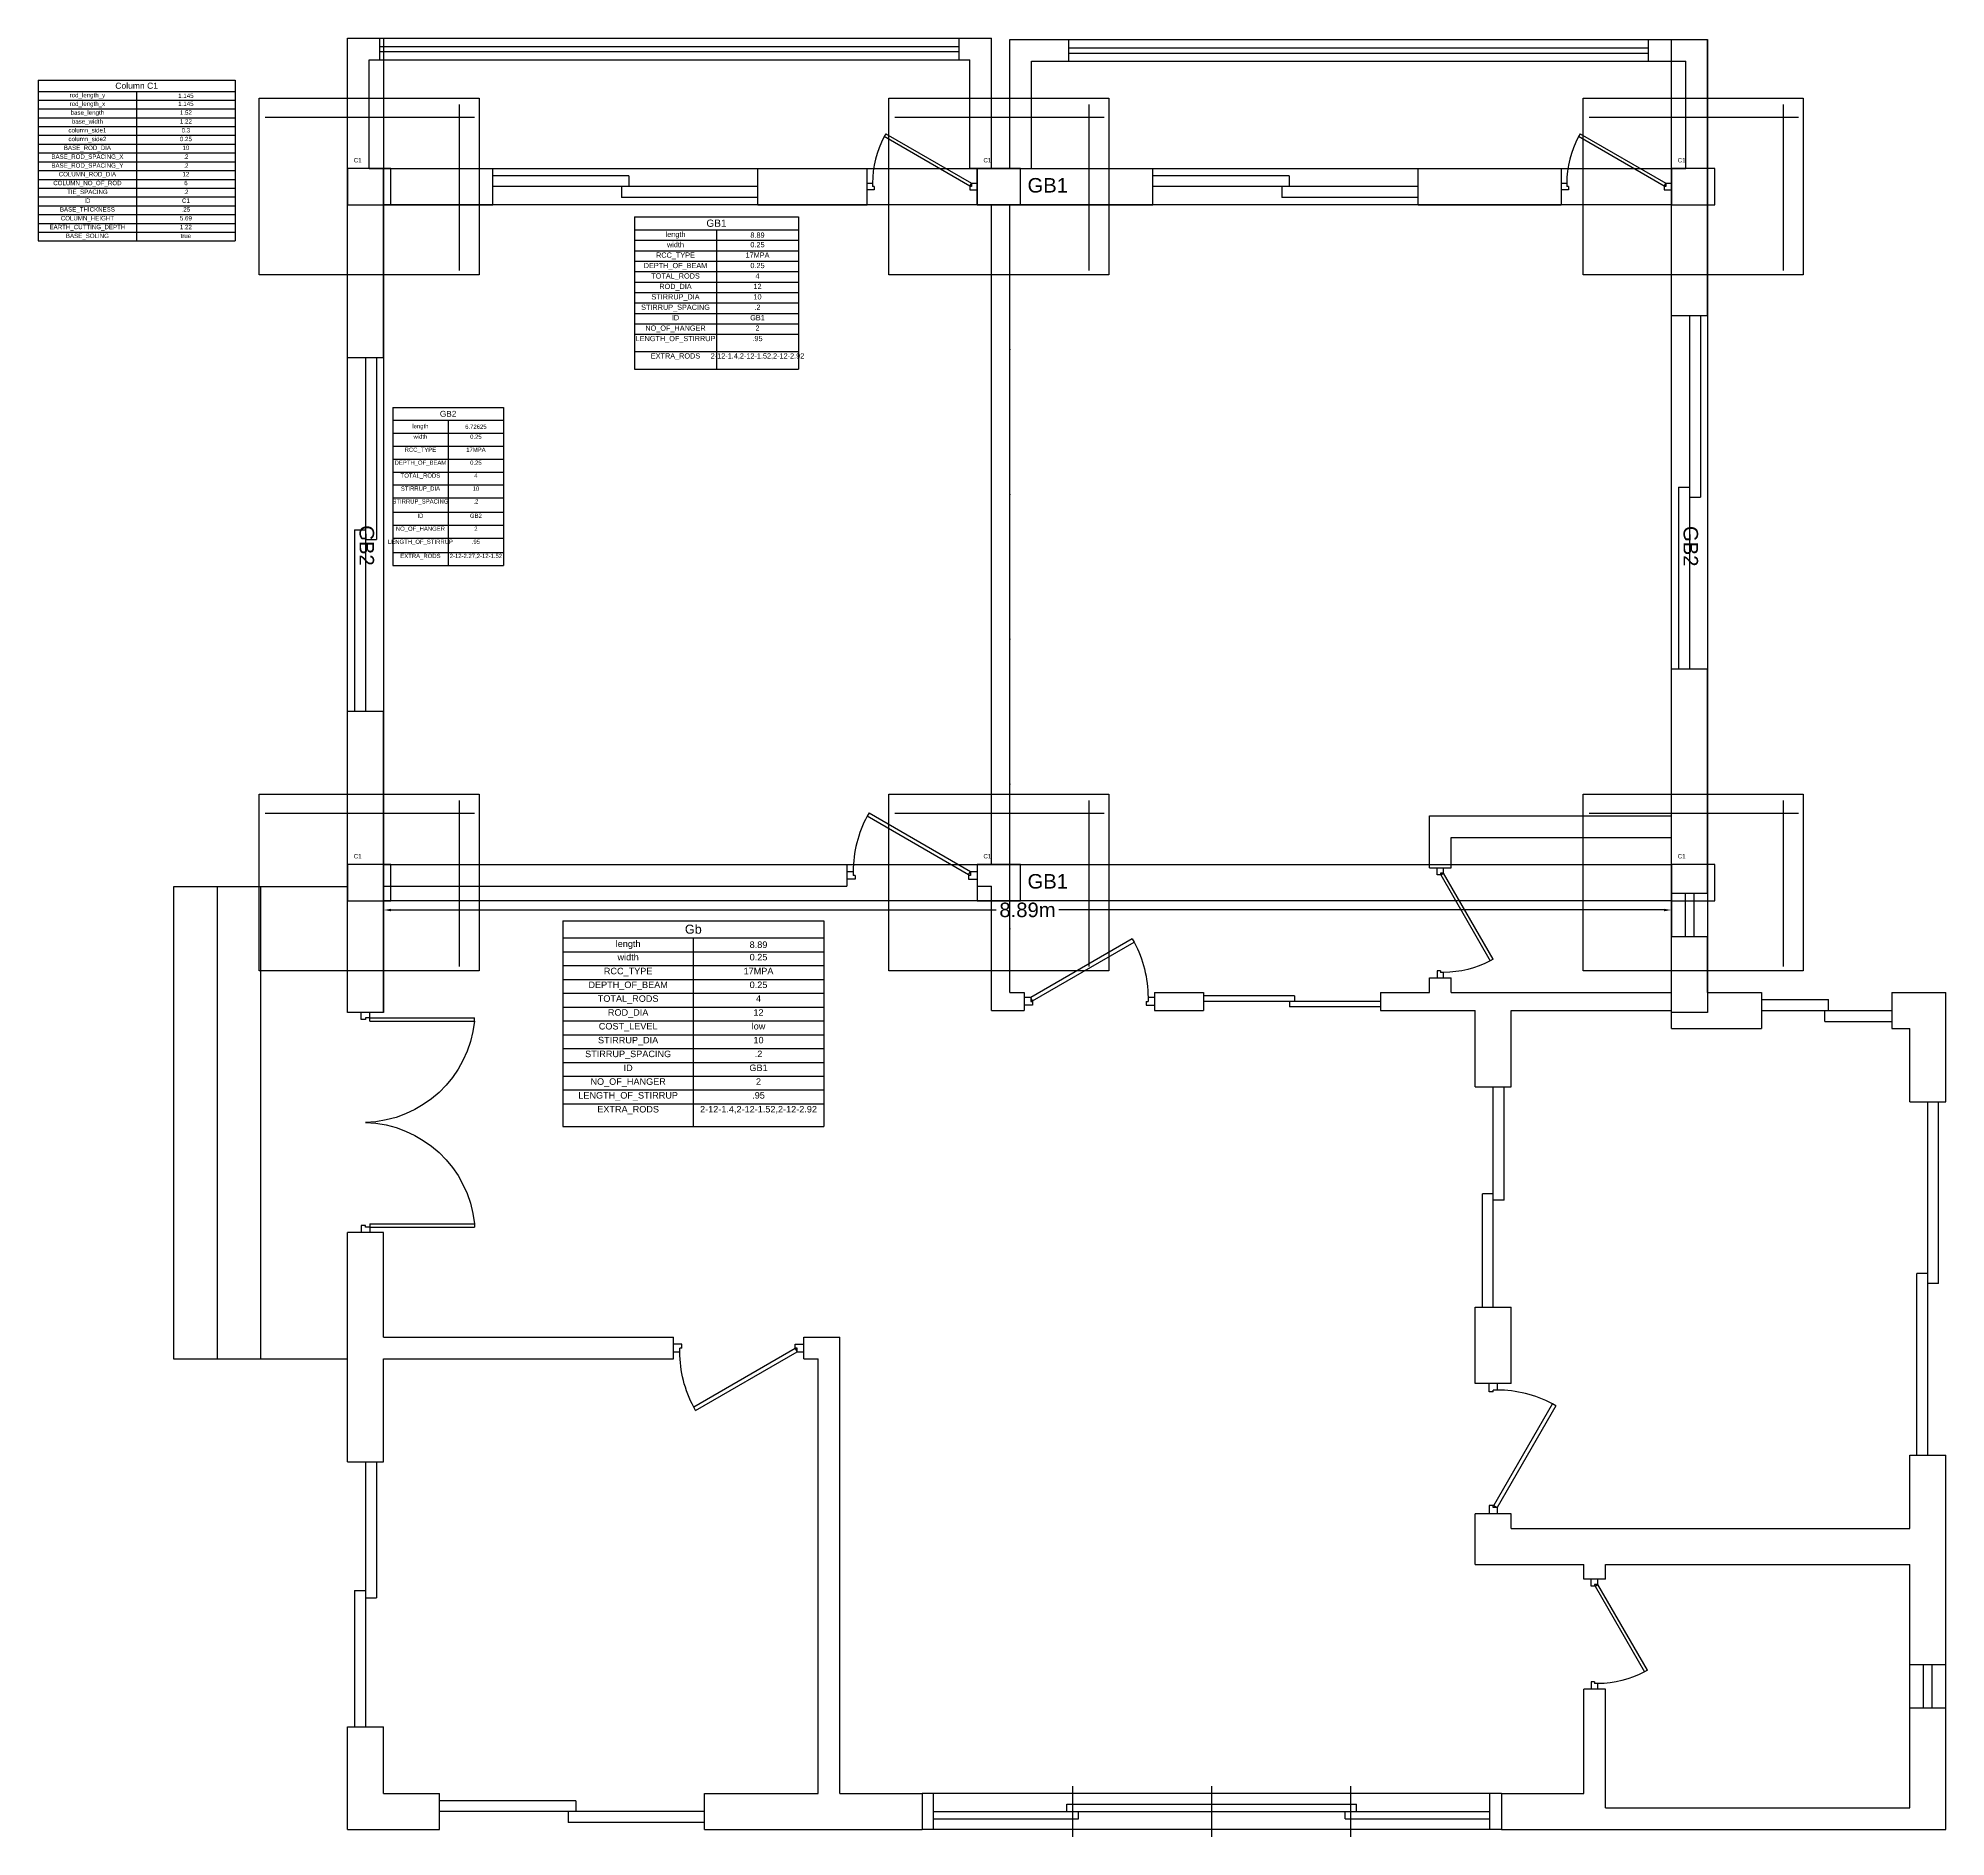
# Model space of a CAD drawing. Header units: metres. Extents: x 6200.1 to 6241.3, y 4213.1 to 4242.5.
# Drawn here: x 6228.13 to 6241.29, y 4213.07 to 4225.49 of the extents above; entities that cross this region are included whole.
import ezdxf

# ---------------------------------------------------------------- set-up
doc = ezdxf.new("R2010")
doc.units = ezdxf.units.M
doc.header["$MEASUREMENT"] = 0
doc.layers.add('WALL', color=7, linetype='Continuous')
doc.layers.add('WINDOW', color=240, linetype='Continuous')
doc.styles.get("Standard").update_dxf_attribs({"font": 'arial.ttf'})
doc.dimstyles.get("Standard").update_dxf_attribs({"dimtxt": 0.1, "dimasz": 0.05, "dimexe": 0.01, "dimexo": 0.0625, "dimgap": 0.03, "dimtad": 0, "dimtih": 1, "dimtoh": 1, "dimzin": 0, "dimdsep": 46, "dimtxsty": 'Standard', "dimcen": 0.03, "dimadec": 0, "dimazin": 0, "dimtfac": 1, "dimtofl": 0, "dimtmove": 0, "dimatfit": 3, "dimfxl": 1, "dimtolj": 1, "dimtzin": 0, "dimarcsym": 0})

# ---------------------------------------------------------------- blocks, each defined once
blk = doc.blocks.new('DR_D02')
for p, q in [((-0.46, 0.4948), (-0.475, 0.4948)), ((-0.475, 0.02), (-0.475, 0.4948)), ((-0.46, 0.02), (-0.46, 0.495)), ((0.46, 0.02), (0.46, 0.495)), ((0.46, 0.4948), (0.475, 0.4948)), ((0.475, 0.02), (0.475, 0.4948)), ((-0.46, 0.02), (-0.5, 0.02)), ((-0.5, 0.02), (-0.5, -0.02)), ((-0.475, 0.02), (-0.475, 0)), ((-0.475, 0), (-0.4675, 0)), ((-0.4675, 0), (-0.4675, -0.02)), ((0.46, 0.02), (0.5, 0.02)), ((0.4675, 0), (0.4675, -0.02)), ((0.475, 0), (0.4675, 0)), ((0.475, 0.02), (0.475, 0)), ((0.5, 0.02), (0.5, -0.02)), ((-0.4675, -0.02), (-0.5, -0.02)), ((0.4675, -0.02), (0.5, -0.02))]:
    blk.add_line(p, q)
for centre, start, end in [((-0.5121, -0.0149), 1.66187, 84.16767), ((0.5121, -0.0149), 95.83233, 178.33813)]:
    blk.add_arc(centre, 0.5123, start, end)
blk = doc.blocks.new('DR_CDR1')
for p, q in [((0.329, 0.48), (-0.45, 0.03)), ((-0.435, 0.004), (0.344, 0.454)), ((0.329, 0.48), (0.344, 0.454)), ((-0.45, 0.03), (-0.5, 0.03)), ((-0.435, 0.004), (-0.45, 0.03)), ((-0.45, 0.03), (-0.45, 0)), ((-0.45, 0), (-0.435, 0)), ((-0.435, 0), (-0.435, -0.03)), ((0.435, 0), (0.45, 0)), ((0.435, 0), (0.435, -0.03)), ((0.45, 0.03), (0.45, 0)), ((0.5, 0.03), (0.45, 0.03)), ((-0.435, -0.03), (-0.5, -0.03)), ((0.435, -0.03), (0.5, -0.03))]:
    blk.add_line(p, q)
blk.add_lwpolyline([(0.344, 0.454, -0.121959), (0.45, 0.03)], format="xyb")
blk = doc.blocks.new('WD_2TLP')
for p, q in [((-0.5, 0.3), (0.0141, 0.3)), ((0.0141, 0), (0.0141, 0.3)), ((-0.5, 0), (0.5, 0)), ((-0.0141, -0.3), (-0.0141, 0)), ((-0.0141, -0.3), (0.5, -0.3))]:
    blk.add_line(p, q)
blk = doc.blocks.new('WD_WIN4')
for p, q in [((-0.5, 0.5), (0.5, 0.5)), ((-0.5, 0.12), (0.5, 0.12)), ((-0.5, -0.12), (0.5, -0.12)), ((-0.5, -0.5), (0.5, -0.5))]:
    blk.add_line(p, q)
blk = doc.blocks.new('WD_00_X4')
for p, q in [((-0.24, 0.7), (-0.24, -0.7)), ((0, 0.7), (0, -0.7)), ((0.24, 0.7), (0.24, -0.7)), ((-0.5, 0.5), (0.5, 0.5)), ((-0.48, 0.5), (-0.48, -0.5)), ((0.48, 0.5), (0.48, -0.5)), ((-0.23, 0.2), (-0.48, 0.2)), ((-0.23, 0.2), (-0.23, 0)), ((0.48, 0.2), (0.23, 0.2)), ((0.23, 0.2), (0.23, 0)), ((0.48, 0), (-0.48, 0)), ((-0.25, 0), (-0.25, -0.2)), ((0.25, 0), (0.25, -0.2)), ((0.25, -0.2), (-0.25, -0.2)), ((-0.5, -0.5), (0.5, -0.5))]:
    blk.add_line(p, q)
blk = doc.blocks.new('*U75')
at = {"color": 240, "lineweight": 30, "true_color": 0xed1f24}
for p, q in [((-0.735, 0.61), (0.785, 0.61)), ((-0.735, -0.61), (-0.735, 0.61)), ((0.646, 0.566), (0.646, -0.579)), ((0.785, 0.61), (0.785, -0.61)), ((-0.692, 0.479), (0.753, 0.479)), ((0.175, 0.125), (-0.125, 0.125)), ((-0.125, 0.125), (-0.125, -0.125)), ((0.175, -0.125), (0.175, 0.125)), ((-0.125, -0.125), (0.175, -0.125)), ((0.785, -0.61), (-0.735, -0.61))]:
    blk.add_line(p, q, dxfattribs=at)
at = {"flags": 1}
for tag, p in [('BASE_ROD_DIA', (0.824, 0.59)), ('BASE_ROD_SPACING_X', (0.824, 0.481)), ('BASE_ROD_SPACING_Y', (0.824, 0.377)), ('BASE_THICKNESS', (0.824, 0.292)), ('COLUMN_ROD_DIA', (0.824, 0.211)), ('COLUMN_NO_OF_ROD', (0.824, 0.133)), ('TIE_SPACING', (0.824, 0.034)), ('COLUMN_HEIGHT', (0.824, -0.043)), ('COST_LEVEL', (0.824, -0.153)), ('EARTH_CUTTING_DEPTH', (0.824, -0.246)), ('BASE_CC_THICKNESS', (0.824, -0.349)), ('BASE_SOLING', (0.824, -0.455))]:
    blk.add_attdef(tag, p, '', height=0.05, dxfattribs=at)
blk.add_attdef('ID', (-0.081, 0.167), '', height=0.03)
blk = doc.blocks.new('*U85')
at = {"color": 5, "lineweight": 30}
for p, q in [((0, 0.25), (8.89, 0.25)), ((0, 0), (0, 0.25)), ((8.89, 0.25), (8.89, 0)), ((8.89, 0), (0, 0))]:
    blk.add_line(p, q, dxfattribs=at)
at = {"flags": 1}
for tag, p in [('RCC_TYPE', (0.444, 0.595)), ('TOTAL_RODS', (1.66, 0.595)), ('DEPTH_OF_BEAM', (0.444, 0.433)), ('ROD_DIA', (1.66, 0.433)), ('COST_LEVEL', (1.66, 0.109)), ('STIRRUP_DIA', (1.66, -0.068)), ('STIRRUP_SPACING', (1.66, -0.224)), ('LENGTH_OF_STIRRUP', (2.964, -0.224)), ('NO_OF_CRANKS', (1.66, -0.438)), ('EXTRA_LENGTH_FOR_CRANK', (1.66, -0.615)), ('NO_OF_EXT_TOP', (1.66, -0.823)), ('EXT_TOP_LENGTH', (1.66, -1.01)), ('NO_OF_EXT_BOTTOM', (1.66, -1.198)), ('EXT_BOTTOM_LENGTH', (1.66, -1.399)), ('NO_OF_HANGER', (1.66, -1.601)), ('EXTRA_RODS', (1.66, -1.762))]:
    blk.add_attdef(tag, p, '', height=0.0922, dxfattribs=at)
blk.add_attdef('ID', (4.445, 0.084), '', height=0.1)
blk = doc.blocks.new('*U86')
at = {"color": 5, "lineweight": 30}
for p, q in [((0, 0.25), (6.726, 0.25)), ((0, 0), (0, 0.25)), ((6.726, 0.25), (6.726, 0)), ((6.726, 0), (0, 0))]:
    blk.add_line(p, q, dxfattribs=at)
at = {"flags": 1}
for tag, p in [('RCC_TYPE', (0.444, 0.595)), ('TOTAL_RODS', (1.66, 0.595)), ('DEPTH_OF_BEAM', (0.444, 0.433)), ('ROD_DIA', (1.66, 0.433)), ('COST_LEVEL', (1.66, 0.109)), ('STIRRUP_DIA', (1.66, -0.068)), ('STIRRUP_SPACING', (1.66, -0.224)), ('LENGTH_OF_STIRRUP', (2.964, -0.224)), ('NO_OF_CRANKS', (1.66, -0.438)), ('EXTRA_LENGTH_FOR_CRANK', (1.66, -0.615)), ('NO_OF_EXT_TOP', (1.66, -0.823)), ('EXT_TOP_LENGTH', (1.66, -1.01)), ('NO_OF_EXT_BOTTOM', (1.66, -1.198)), ('EXT_BOTTOM_LENGTH', (1.66, -1.399)), ('NO_OF_HANGER', (1.66, -1.601)), ('EXTRA_RODS', (1.66, -1.762))]:
    blk.add_attdef(tag, p, '', height=0.0922, dxfattribs=at)
blk.add_attdef('ID', (3.363, 0.084), '', height=0.1)
blk = doc.blocks.new('*U76')
at = {"color": 5, "lineweight": 30}
for p, q in [((0, 0.25), (6.716, 0.25)), ((0, 0), (0, 0.25)), ((6.716, 0.25), (6.716, 0)), ((6.716, 0), (0, 0))]:
    blk.add_line(p, q, dxfattribs=at)
at = {"flags": 1}
for tag, p in [('RCC_TYPE', (0.444, 0.595)), ('TOTAL_RODS', (1.66, 0.595)), ('DEPTH_OF_BEAM', (0.444, 0.433)), ('ROD_DIA', (1.66, 0.433)), ('COST_LEVEL', (1.66, 0.109)), ('STIRRUP_DIA', (1.66, -0.068)), ('STIRRUP_SPACING', (1.66, -0.224)), ('LENGTH_OF_STIRRUP', (2.964, -0.224)), ('NO_OF_CRANKS', (1.66, -0.438)), ('EXTRA_LENGTH_FOR_CRANK', (1.66, -0.615)), ('NO_OF_EXT_TOP', (1.66, -0.823)), ('EXT_TOP_LENGTH', (1.66, -1.01)), ('NO_OF_EXT_BOTTOM', (1.66, -1.198)), ('EXT_BOTTOM_LENGTH', (1.66, -1.399)), ('NO_OF_HANGER', (1.66, -1.601)), ('EXTRA_RODS', (1.66, -1.762))]:
    blk.add_attdef(tag, p, '', height=0.0922, dxfattribs=at)
blk.add_attdef('ID', (3.358, 0.084), '', height=0.1)
blk = doc.blocks.new('*T87')
at = {"color": 0, "linetype": 'ByBlock', "lineweight": -2, "transparency": 16777216}
for p, q in [((0, 0), (1.132, 0)), ((0, 0), (0, -1.052)), ((1.132, 0), (1.132, -1.052)), ((0, -0.091), (1.132, -0.091)), ((0.566, -0.091), (0.566, -1.052)), ((0, -0.163), (1.132, -0.163)), ((0, -0.235), (1.132, -0.235)), ((0, -0.307), (1.132, -0.307)), ((0, -0.379), (1.132, -0.379)), ((0, -0.451), (1.132, -0.451)), ((0, -0.523), (1.132, -0.523)), ((0, -0.595), (1.132, -0.595)), ((0, -0.667), (1.132, -0.667)), ((0, -0.739), (1.132, -0.739)), ((0, -0.811), (1.132, -0.811)), ((0, -0.931), (1.132, -0.931)), ((0, -1.052), (1.132, -1.052))]:
    blk.add_line(p, q, dxfattribs=at)
at = {"color": 0, "transparency": 16777216}
for s, insert, char_height, width, attachment_point in [('length', (0.283, -0.127), 0.036, 0.5421, 5), ('GB1', (0.566, -0.045), 0.05, 1.1082, 5), ('8.89', (0.849, -0.127), 0.036, 0.5421, 5), ('RCC_TYPE', (0.283, -0.247), 0.036, 0.5421, 2), ('width', (0.283, -0.175), 0.036, 0.5421, 2), ('17MPA', (0.849, -0.247), 0.036, 0.5421, 2), ('0.25', (0.849, -0.175), 0.036, 0.5421, 2), ('DEPTH_OF_BEAM', (0.283, -0.319), 0.036, 0.5421, 2), ('TOTAL_RODS', (0.283, -0.391), 0.036, 0.5421, 2), ('0.25', (0.849, -0.319), 0.036, 0.5421, 2), ('4', (0.849, -0.391), 0.036, 0.5421, 2), ('ROD_DIA', (0.283, -0.463), 0.036, 0.5421, 2), ('12', (0.849, -0.463), 0.036, 0.5421, 2), ('STIRRUP_SPACING', (0.283, -0.607), 0.036, 0.5421, 2), ('STIRRUP_DIA', (0.283, -0.535), 0.036, 0.5421, 2), ('10', (0.849, -0.535), 0.036, 0.5421, 2), ('.2', (0.849, -0.607), 0.036, 0.5421, 2), ('NO_OF_HANGER', (0.283, -0.751), 0.036, 0.5421, 2), ('ID', (0.283, -0.679), 0.036, 0.5421, 2), ('GB1', (0.849, -0.679), 0.036, 0.5421, 2), ('2', (0.849, -0.751), 0.036, 0.5421, 2), ('LENGTH_OF_STIRRUP', (0.283, -0.823), 0.036, 0.5421, 2), ('.95', (0.849, -0.823), 0.036, 0.5421, 2), ('EXTRA_RODS', (0.283, -0.943), 0.036, 0.5421, 2), ('2-12-1.4,2-12-1.52,2-12-2.92', (0.849, -0.943), 0.036, 0.5421, 2)]:
    blk.add_mtext(s, dxfattribs=dict(at, insert=insert, char_height=char_height, width=width, attachment_point=attachment_point))
blk = doc.blocks.new('*T88')
at = {"color": 0, "linetype": 'ByBlock', "lineweight": -2, "transparency": 16777216}
for p, q in [((0, 0), (0.765, 0)), ((0, 0), (0, -1.091)), ((0.765, 0), (0.765, -1.091)), ((0, -0.089), (0.765, -0.089)), ((0.382, -0.089), (0.382, -1.091)), ((0, -0.179), (0.765, -0.179)), ((0, -0.268), (0.765, -0.268)), ((0, -0.357), (0.765, -0.357)), ((0, -0.447), (0.765, -0.447)), ((0, -0.536), (0.765, -0.536)), ((0, -0.625), (0.765, -0.625)), ((0, -0.724), (0.765, -0.724)), ((0, -0.814), (0.765, -0.814)), ((0, -0.903), (0.765, -0.903)), ((0, -1.002), (0.765, -1.002)), ((0, -1.091), (0.765, -1.091))]:
    blk.add_line(p, q, dxfattribs=at)
at = {"color": 0, "transparency": 16777216}
for s, insert, char_height, width, attachment_point in [('length', (0.191, -0.134), 0.0293, 0.36287, 5), ('GB2', (0.382, -0.045), 0.0407, 0.74527, 5), ('6.72625', (0.574, -0.134), 0.0293, 0.36287, 5), ('width', (0.191, -0.188), 0.0293, 0.36287, 2), ('0.25', (0.574, -0.188), 0.0293, 0.36287, 2), ('DEPTH_OF_BEAM', (0.191, -0.367), 0.0293, 0.36287, 2), ('RCC_TYPE', (0.191, -0.278), 0.0293, 0.36287, 2), ('17MPA', (0.574, -0.278), 0.0293, 0.36287, 2), ('0.25', (0.574, -0.367), 0.0293, 0.36287, 2), ('TOTAL_RODS', (0.191, -0.456), 0.0293, 0.36287, 2), ('4', (0.574, -0.456), 0.0293, 0.36287, 2), ('STIRRUP_SPACING', (0.191, -0.635), 0.0293, 0.36287, 2), ('STIRRUP_DIA', (0.191, -0.546), 0.0293, 0.36287, 2), ('10', (0.574, -0.546), 0.0293, 0.36287, 2), ('.2', (0.574, -0.635), 0.0293, 0.36287, 2), ('ID', (0.191, -0.734), 0.0293, 0.36287, 2), ('GB2', (0.574, -0.734), 0.0293, 0.36287, 2), ('LENGTH_OF_STIRRUP', (0.191, -0.913), 0.0293, 0.36287, 2), ('NO_OF_HANGER', (0.191, -0.823), 0.0293, 0.36287, 2), ('.95', (0.574, -0.913), 0.0293, 0.36287, 2), ('2', (0.574, -0.823), 0.0293, 0.36287, 2), ('EXTRA_RODS', (0.191, -1.011), 0.0293, 0.36287, 2), ('2-12-2.27,2-12-1.52', (0.574, -1.011), 0.0293, 0.36287, 2)]:
    blk.add_mtext(s, dxfattribs=dict(at, insert=insert, char_height=char_height, width=width, attachment_point=attachment_point))
blk = doc.blocks.new('*T89')
at = {"color": 0, "linetype": 'ByBlock', "lineweight": -2, "transparency": 16777216}
for p, q in [((0, 0), (1.36, 0)), ((0, 0), (0, -1.109)), ((1.36, 0), (1.36, -1.109)), ((0, -0.077), (1.36, -0.077)), ((0.68, -0.077), (0.68, -1.109)), ((0, -0.137), (1.36, -0.137)), ((0, -0.198), (1.36, -0.198)), ((0, -0.259), (1.36, -0.259)), ((0, -0.319), (1.36, -0.319)), ((0, -0.38), (1.36, -0.38)), ((0, -0.441), (1.36, -0.441)), ((0, -0.502), (1.36, -0.502)), ((0, -0.562), (1.36, -0.562)), ((0, -0.623), (1.36, -0.623)), ((0, -0.684), (1.36, -0.684)), ((0, -0.745), (1.36, -0.745)), ((0, -0.805), (1.36, -0.805)), ((0, -0.866), (1.36, -0.866)), ((0, -0.927), (1.36, -0.927)), ((0, -0.988), (1.36, -0.988)), ((0, -1.048), (1.36, -1.048)), ((0, -1.109), (1.36, -1.109))]:
    blk.add_line(p, q, dxfattribs=at)
at = {"color": 0, "transparency": 16777216}
for s, insert, char_height, width, attachment_point in [('rod_length_y', (0.34, -0.107), 0.03037, 0.65981, 5), ('Column C1', (0.68, -0.038), 0.0422, 1.33987, 5), ('1.145', (1.02, -0.107), 0.0304, 0.65981, 5), ('rod_length_x', (0.34, -0.147), 0.03037, 0.65981, 2), ('base_length', (0.34, -0.208), 0.03037, 0.65981, 2), ('1.145', (1.02, -0.147), 0.0304, 0.65981, 2), ('1.52', (1.02, -0.208), 0.0304, 0.65981, 2), ('column_side1', (0.34, -0.33), 0.03037, 0.65981, 2), ('column_side2', (0.34, -0.39), 0.03037, 0.65981, 2), ('base_width', (0.34, -0.269), 0.0304, 0.65981, 2), ('0.25', (1.02, -0.39), 0.0304, 0.65981, 2), ('1.22', (1.02, -0.269), 0.0304, 0.65981, 2), ('0.3', (1.02, -0.33), 0.0304, 0.65981, 2), ('BASE_ROD_SPACING_X', (0.34, -0.512), 0.03037, 0.65981, 2), ('BASE_ROD_DIA', (0.34, -0.451), 0.03037, 0.65981, 2), ('10', (1.02, -0.451), 0.0304, 0.65981, 2), ('.2', (1.02, -0.512), 0.0304, 0.65981, 2), ('BASE_ROD_SPACING_Y', (0.34, -0.573), 0.03037, 0.65981, 2), ('COLUMN_ROD_DIA', (0.34, -0.633), 0.03037, 0.65981, 2), ('12', (1.02, -0.633), 0.0304, 0.65981, 2), ('.2', (1.02, -0.573), 0.0304, 0.65981, 2), ('COLUMN_NO_OF_ROD', (0.34, -0.694), 0.03037, 0.65981, 2), ('TIE_SPACING', (0.34, -0.755), 0.03037, 0.65981, 2), ('.2', (1.02, -0.755), 0.0304, 0.65981, 2), ('6', (1.02, -0.694), 0.0304, 0.65981, 2), ('BASE_THICKNESS', (0.34, -0.876), 0.03037, 0.65981, 2), ('ID', (0.34, -0.816), 0.0304, 0.65981, 2), ('.25', (1.02, -0.876), 0.0304, 0.65981, 2), ('C1', (1.02, -0.816), 0.0304, 0.65981, 2), ('EARTH_CUTTING_DEPTH', (0.34, -0.998), 0.03037, 0.65981, 2), ('COLUMN_HEIGHT', (0.34, -0.937), 0.03037, 0.65981, 2), ('5.69', (1.02, -0.937), 0.0304, 0.65981, 2), ('1.22', (1.02, -0.998), 0.0304, 0.65981, 2), ('BASE_SOLING', (0.34, -1.059), 0.03037, 0.65981, 2), ('true', (1.02, -1.059), 0.0304, 0.65981, 2)]:
    blk.add_mtext(s, dxfattribs=dict(at, insert=insert, char_height=char_height, width=width, attachment_point=attachment_point))
blk = doc.blocks.new('*T92')
at = {"color": 0, "linetype": 'ByBlock', "lineweight": -2, "transparency": 16777216}
for p, q in [((0, 0), (1.801, 0)), ((0, 0), (0, -1.42)), ((1.801, 0), (1.801, -1.42)), ((0, -0.119), (1.801, -0.119)), ((0.9, -0.119), (0.9, -1.42)), ((0, -0.214), (1.801, -0.214)), ((0, -0.31), (1.801, -0.31)), ((0, -0.405), (1.801, -0.405)), ((0, -0.5), (1.801, -0.5)), ((0, -0.596), (1.801, -0.596)), ((0, -0.691), (1.801, -0.691)), ((0, -0.787), (1.801, -0.787)), ((0, -0.882), (1.801, -0.882)), ((0, -0.978), (1.801, -0.978)), ((0, -1.073), (1.801, -1.073)), ((0, -1.168), (1.801, -1.168)), ((0, -1.264), (1.801, -1.264)), ((0, -1.42), (1.801, -1.42))]:
    blk.add_line(p, q, dxfattribs=at)
at = {"color": 0, "transparency": 16777216}
for s, insert, char_height, width, attachment_point in [('Gb', (0.9, -0.059), 0.0625, 1.77066, 5), ('length', (0.45, -0.166), 0.045, 0.87033, 5), ('width', (0.45, -0.229), 0.045, 0.87033, 2), ('8.89', (1.35, -0.166), 0.045, 0.87033, 5), ('0.25', (1.35, -0.229), 0.045, 0.87033, 2), ('RCC_TYPE', (0.45, -0.325), 0.045, 0.87033, 2), ('17MPA', (1.35, -0.325), 0.045, 0.87033, 2), ('DEPTH_OF_BEAM', (0.45, -0.42), 0.045, 0.87033, 2), ('TOTAL_RODS', (0.45, -0.515), 0.045, 0.87033, 2), ('0.25', (1.35, -0.42), 0.045, 0.87033, 2), ('4', (1.35, -0.515), 0.045, 0.87033, 2), ('ROD_DIA', (0.45, -0.611), 0.045, 0.87033, 2), ('12', (1.35, -0.611), 0.045, 0.87033, 2), ('COST_LEVEL', (0.45, -0.706), 0.045, 0.87033, 2), ('low', (1.35, -0.706), 0.045, 0.87033, 2), ('STIRRUP_SPACING', (0.45, -0.897), 0.045, 0.87033, 2), ('STIRRUP_DIA', (0.45, -0.802), 0.045, 0.87033, 2), ('10', (1.35, -0.802), 0.045, 0.87033, 2), ('.2', (1.35, -0.897), 0.045, 0.87033, 2), ('ID', (0.45, -0.993), 0.045, 0.87033, 2), ('GB1', (1.35, -0.993), 0.045, 0.87033, 2), ('LENGTH_OF_STIRRUP', (0.45, -1.183), 0.045, 0.87033, 2), ('NO_OF_HANGER', (0.45, -1.088), 0.045, 0.87033, 2), ('.95', (1.35, -1.183), 0.045, 0.87033, 2), ('2', (1.35, -1.088), 0.045, 0.87033, 2), ('EXTRA_RODS', (0.45, -1.279), 0.045, 0.87033, 2), ('2-12-1.4,2-12-1.52,2-12-2.92', (1.35, -1.279), 0.045, 0.87033, 2)]:
    blk.add_mtext(s, dxfattribs=dict(at, insert=insert, char_height=char_height, width=width, attachment_point=attachment_point))
blk = doc.blocks.new('*D93')
at = {"color": 0, "lineweight": -2, "transparency": 16777216}
for p, q in [((6230.51, 4219.723), (6230.51, 4219.462)), ((6239.4, 4219.723), (6239.4, 4219.462)), ((6230.56, 4219.472), (6234.738, 4219.472)), ((6239.35, 4219.472), (6235.172, 4219.472))]:
    blk.add_line(p, q, dxfattribs=at)
at = {"color": 0, "transparency": 16777216}
for points in [[(6230.56, 4219.48), (6230.56, 4219.463), (6230.51, 4219.472)], [(6239.35, 4219.48), (6239.35, 4219.463), (6239.4, 4219.472)]]:
    blk.add_solid(points, dxfattribs=at)
at = {"layer": 'Defpoints', "color": 0, "transparency": 16777216}
for p in [(6230.51, 4219.786), (6239.4, 4219.786), (6239.4, 4219.472)]:
    blk.add_point(p, dxfattribs=at)
at = {"color": 0, "transparency": 16777216, "insert": (6234.955, 4219.472), "char_height": 0.1, "attachment_point": 5}
blk.add_mtext('\\A1;8.89m', dxfattribs=at)

msp = doc.modelspace()

# ---------------------------------------------------------------- linework, layer by layer
for p, q in [((6234.607, 4224.591), (6234.557, 4224.591)), ((6230.26, 4219.631), (6229.06, 4219.631)), ((6229.06, 4219.631), (6229.06, 4216.373)), ((6229.36, 4219.631), (6229.36, 4216.373)), ((6229.66, 4219.631), (6229.66, 4216.373)), ((6229.06, 4216.373), (6230.26, 4216.373))]:
    msp.add_line(p, q)
for p in [(6234.832, 4223.341), (6234.832, 4222.341), (6234.832, 4221.341), (6234.832, 4220.341), (6234.832, 4219.341)]:
    msp.add_point(p)
at = {"layer": 'WALL'}
for p, q in [((6230.26, 4223.283), (6230.26, 4225.491)), ((6230.26, 4225.491), (6230.41, 4225.491)), ((6230.26, 4225.491), (6230.483, 4225.491)), ((6230.483, 4225.341), (6230.483, 4225.491)), ((6234.483, 4225.491), (6234.707, 4225.491)), ((6234.483, 4225.341), (6234.483, 4225.491)), ((6234.707, 4224.591), (6234.707, 4225.491)), ((6234.832, 4225.481), (6235.241, 4225.481)), ((6234.832, 4225.331), (6234.832, 4225.481)), ((6234.832, 4224.591), (6234.832, 4225.481)), ((6235.241, 4225.331), (6235.241, 4225.481)), ((6239.241, 4225.481), (6239.65, 4225.481)), ((6239.241, 4225.331), (6239.241, 4225.481)), ((6239.65, 4223.577), (6239.65, 4225.481)), ((6230.41, 4224.591), (6230.41, 4225.341)), ((6230.41, 4225.341), (6230.483, 4225.341)), ((6234.483, 4225.341), (6234.557, 4225.341)), ((6234.557, 4224.591), (6234.557, 4225.341)), ((6234.982, 4224.591), (6234.982, 4225.331)), ((6234.982, 4225.331), (6235.241, 4225.331)), ((6239.241, 4225.331), (6239.5, 4225.331)), ((6239.5, 4224.591), (6239.5, 4225.331)), ((6230.41, 4224.591), (6231.263, 4224.591)), ((6231.263, 4224.341), (6231.263, 4224.591)), ((6233.093, 4224.591), (6233.847, 4224.591)), ((6233.093, 4224.341), (6233.093, 4224.591)), ((6233.847, 4224.341), (6233.847, 4224.591)), ((6234.607, 4224.341), (6234.607, 4224.591)), ((6234.707, 4224.591), (6234.832, 4224.591)), ((6234.982, 4224.591), (6235.821, 4224.591)), ((6235.821, 4224.341), (6235.821, 4224.591)), ((6237.651, 4224.591), (6238.64, 4224.591)), ((6237.651, 4224.341), (6237.651, 4224.591)), ((6238.64, 4224.591), (6238.64, 4224.341)), ((6239.4, 4224.591), (6239.5, 4224.591)), ((6239.4, 4223.577), (6239.4, 4224.591)), ((6230.51, 4224.341), (6231.263, 4224.341)), ((6230.51, 4223.283), (6230.51, 4224.341)), ((6233.093, 4224.341), (6233.847, 4224.341)), ((6234.607, 4224.341), (6234.707, 4224.341)), ((6234.707, 4219.786), (6234.707, 4224.341)), ((6234.832, 4224.341), (6235.821, 4224.341)), ((6234.832, 4218.903), (6234.832, 4224.341)), ((6237.651, 4224.341), (6238.64, 4224.341)), ((6239.4, 4223.577), (6239.65, 4223.577)), ((6230.51, 4223.283), (6230.26, 4223.283)), ((6239.4, 4220.123), (6239.4, 4221.137)), ((6239.4, 4221.137), (6239.65, 4221.137)), ((6239.65, 4219.588), (6239.65, 4221.137)), ((6230.26, 4218.765), (6230.26, 4220.843)), ((6230.51, 4220.843), (6230.26, 4220.843)), ((6230.51, 4219.786), (6230.51, 4220.843)), ((6237.73, 4220.123), (6239.4, 4220.123)), ((6237.73, 4219.763), (6237.73, 4220.123)), ((6237.88, 4219.763), (6237.88, 4219.973)), ((6237.88, 4219.973), (6239.4, 4219.973)), ((6239.4, 4219.588), (6239.4, 4219.973)), ((6230.51, 4219.786), (6233.707, 4219.786)), ((6233.707, 4219.786), (6233.707, 4219.636)), ((6234.607, 4219.786), (6234.707, 4219.786)), ((6234.607, 4219.786), (6234.607, 4219.636)), ((6237.73, 4219.763), (6237.88, 4219.763)), ((6230.51, 4219.636), (6233.707, 4219.636)), ((6230.51, 4218.765), (6230.51, 4219.636)), ((6234.607, 4219.636), (6234.707, 4219.636)), ((6234.707, 4218.778), (6234.707, 4219.636)), ((6239.4, 4219.588), (6239.65, 4219.588)), ((6239.4, 4219.288), (6239.65, 4219.288)), ((6239.4, 4218.903), (6239.4, 4219.288)), ((6239.65, 4218.903), (6239.65, 4219.288)), ((6237.73, 4219.003), (6237.88, 4219.003)), ((6237.73, 4218.903), (6237.73, 4219.003)), ((6237.88, 4218.903), (6237.88, 4219.003)), ((6234.832, 4218.903), (6234.932, 4218.903)), ((6234.932, 4218.903), (6234.932, 4218.778)), ((6235.832, 4218.903), (6236.171, 4218.903)), ((6235.832, 4218.903), (6235.832, 4218.778)), ((6236.171, 4218.903), (6236.171, 4218.778)), ((6237.391, 4218.903), (6237.391, 4218.778)), ((6237.391, 4218.903), (6237.73, 4218.903)), ((6237.88, 4218.903), (6239.4, 4218.903)), ((6239.65, 4218.903), (6240.022, 4218.903)), ((6240.022, 4218.903), (6240.022, 4218.653)), ((6240.922, 4218.903), (6241.295, 4218.903)), ((6240.922, 4218.903), (6240.922, 4218.653)), ((6241.295, 4218.148), (6241.295, 4218.903)), ((6230.51, 4218.765), (6230.26, 4218.765)), ((6234.707, 4218.778), (6234.932, 4218.778)), ((6235.832, 4218.778), (6236.171, 4218.778)), ((6237.391, 4218.778), (6238.045, 4218.778)), ((6238.045, 4218.251), (6238.045, 4218.778)), ((6238.295, 4218.778), (6239.4, 4218.778)), ((6238.295, 4218.251), (6238.295, 4218.778)), ((6239.4, 4218.653), (6239.4, 4218.778)), ((6239.4, 4218.653), (6240.022, 4218.653)), ((6240.922, 4218.653), (6241.045, 4218.653)), ((6241.045, 4218.148), (6241.045, 4218.653)), ((6238.045, 4218.251), (6238.295, 4218.251)), ((6241.045, 4218.148), (6241.295, 4218.148)), ((6230.26, 4215.663), (6230.26, 4217.245)), ((6230.51, 4217.245), (6230.26, 4217.245)), ((6230.51, 4216.523), (6230.51, 4217.245)), ((6238.045, 4216.203), (6238.045, 4216.731)), ((6238.045, 4216.731), (6238.295, 4216.731)), ((6238.295, 4216.203), (6238.295, 4216.731)), ((6230.51, 4216.523), (6232.51, 4216.523)), ((6232.51, 4216.373), (6232.51, 4216.523)), ((6233.41, 4216.523), (6233.66, 4216.523)), ((6233.41, 4216.373), (6233.41, 4216.523)), ((6233.66, 4213.373), (6233.66, 4216.523)), ((6230.51, 4216.373), (6232.51, 4216.373)), ((6230.51, 4215.663), (6230.51, 4216.373)), ((6233.41, 4216.373), (6233.51, 4216.373)), ((6233.51, 4213.373), (6233.51, 4216.373)), ((6238.295, 4216.203), (6238.045, 4216.203)), ((6230.26, 4215.663), (6230.51, 4215.663)), ((6241.045, 4215.203), (6241.045, 4215.708)), ((6241.045, 4215.708), (6241.295, 4215.708)), ((6241.295, 4214.263), (6241.295, 4215.708)), ((6238.045, 4214.953), (6238.045, 4215.303)), ((6238.295, 4215.303), (6238.045, 4215.303)), ((6238.295, 4215.203), (6238.295, 4215.303)), ((6238.295, 4215.203), (6241.045, 4215.203)), ((6238.045, 4214.953), (6238.795, 4214.953)), ((6238.795, 4214.853), (6238.795, 4214.953)), ((6238.945, 4214.853), (6238.795, 4214.853)), ((6238.945, 4214.853), (6238.945, 4214.953)), ((6238.945, 4214.953), (6241.045, 4214.953)), ((6241.045, 4214.263), (6241.045, 4214.953)), ((6241.045, 4214.263), (6241.295, 4214.263)), ((6238.795, 4213.373), (6238.795, 4214.093)), ((6238.945, 4214.093), (6238.795, 4214.093)), ((6238.945, 4213.273), (6238.945, 4214.093)), ((6241.045, 4213.273), (6241.045, 4213.963)), ((6241.045, 4213.963), (6241.295, 4213.963)), ((6241.295, 4213.123), (6241.295, 4213.963)), ((6230.26, 4213.123), (6230.26, 4213.833)), ((6230.26, 4213.833), (6230.51, 4213.833)), ((6230.51, 4213.373), (6230.51, 4213.833)), ((6230.26, 4213.123), (6230.26, 4213.373)), ((6230.51, 4213.373), (6230.895, 4213.373)), ((6230.895, 4213.123), (6230.895, 4213.373)), ((6232.725, 4213.373), (6233.51, 4213.373)), ((6232.725, 4213.123), (6232.725, 4213.373)), ((6233.66, 4213.373), (6234.227, 4213.373)), ((6234.227, 4213.373), (6234.227, 4213.123)), ((6238.227, 4213.373), (6238.795, 4213.373)), ((6238.227, 4213.373), (6238.227, 4213.123)), ((6238.945, 4213.273), (6241.045, 4213.273)), ((6230.26, 4213.123), (6230.895, 4213.123)), ((6232.725, 4213.123), (6234.227, 4213.123)), ((6238.227, 4213.123), (6241.295, 4213.123))]:
    msp.add_line(p, q, dxfattribs=at)

# ---------------------------------------------------------------- block references
at = {"rotation": 270}
for name, p in [('*U86', (6230.26, 4225.491)), ('*U76', (6239.4, 4225.481))]:
    msp.add_blockref(name, p, dxfattribs=at).add_auto_attribs({'ID': 'GB2'})
for name, p in [('*T89', (6228.125, 4225.2)), ('*T87', (6232.242, 4224.258)), ('*T88', (6230.573, 4222.942)), ('*T92', (6231.748, 4219.398))]:
    msp.add_blockref(name, p)
for name, p, values in [('*U75', (6230.385, 4224.466), {'ID': 'C1'}), ('*U75', (6234.732, 4224.466), {'ID': 'C1'}), ('*U75', (6239.525, 4224.466), {'ID': 'C1'}), ('*U85', (6230.51, 4224.341), {'ID': 'GB1'}), ('*U75', (6230.385, 4219.661), {'ID': 'C1'}), ('*U75', (6234.732, 4219.661), {'ID': 'C1'}), ('*U75', (6239.525, 4219.661), {'ID': 'C1'}), ('*U85', (6230.51, 4219.536), {'ID': 'GB1'})]:
    msp.add_blockref(name, p).add_auto_attribs(values)
at = {"layer": 'WINDOW'}
for name, p, xscale, yscale, zscale in [('WD_WIN4', (6232.483, 4225.416), 4, 0.1499999999996362, 4), ('WD_WIN4', (6237.241, 4225.406), 4, 0.1500000000000909, 4), ('DR_CDR1', (6235.382, 4218.841), 0.9, 0.9, 0.9), ('WD_2TLP', (6240.472, 4218.778), 0.9, 0.2499999999986358, 0.9)]:
    msp.add_blockref(name, p, dxfattribs=dict(at, xscale=xscale, yscale=yscale, zscale=zscale))
for name, p, xscale, yscale, zscale, rotation in [('DR_CDR1', (6234.227, 4224.466), 0.76, -0.76, 0.76, 180), ('DR_CDR1', (6239.02, 4224.466), 0.76, -0.76, 0.76, 180), ('WD_2TLP', (6232.178, 4224.466), 1.83, 0.2499999999995453, 1.83, 180), ('WD_2TLP', (6236.736, 4224.466), 1.83, 0.2499999999995453, 1.83, 180), ('WD_2TLP', (6239.525, 4222.357), 2.44, 0.2500000000004547, 2.44, 269.9999999999786), ('WD_2TLP', (6230.385, 4222.063), 2.44, 0.2499999999995453, 2.44, 270), ('DR_CDR1', (6234.157, 4219.711), 0.9, -0.9, 0.9, 180), ('DR_CDR1', (6237.805, 4219.383), -0.76, -0.76, 0.76, 89.9999999999314), ('WD_WIN4', (6239.525, 4219.438), 0.3, 0.25, 0.3, 270), ('WD_2TLP', (6236.781, 4218.841), 1.22, 0.125, 1.22, 180.0000000000213), ('DR_D02', (6230.385, 4218.005), 1.52, -1.52, 1.52, 90), ('WD_2TLP', (6238.17, 4217.491), 1.52, 0.2500000000004547, 1.52, 90.00000000003425), ('WD_2TLP', (6241.17, 4216.928), 2.44, 0.2500000000004547, 2.44, 89.99999999998933), ('DR_CDR1', (6232.96, 4216.448), 0.9, 0.9, 0.9, 180.0000000000289), ('DR_CDR1', (6238.17, 4215.753), 0.9, -0.9, 0.9, 90), ('WD_2TLP', (6230.385, 4214.748), 1.83, 0.2499999999995453, 1.83, 270), ('DR_CDR1', (6238.87, 4214.473), 0.76, 0.76, 0.76, 269.9999999999314), ('WD_WIN4', (6241.17, 4214.113), 0.3, 0.25, 0.3, 90), ('WD_00_X4', (6236.227, 4213.248), 4, 0.2500000000009095, 4, 180.0000000000064), ('WD_2TLP', (6231.81, 4213.248), 1.83, 0.2500000000009095, 1.83, 180.0000000000143)]:
    msp.add_blockref(name, p, dxfattribs=dict(at, xscale=xscale, yscale=yscale, zscale=zscale, rotation=rotation))

# ---------------------------------------------------------------- dimensions: what is measured, and where the dimension line sits
dim = msp.add_linear_dim(base=(6239.4, 4219.472), p1=(6230.51, 4219.786), p2=(6239.4, 4219.786), dimstyle='Standard', override={"dimpost": 'm'})
dim.commit()
dim.dimension.update_dxf_attribs({"geometry": '*D93', "text_midpoint": (6234.955, 4219.472)})

doc.saveas('drawing.dxf')
